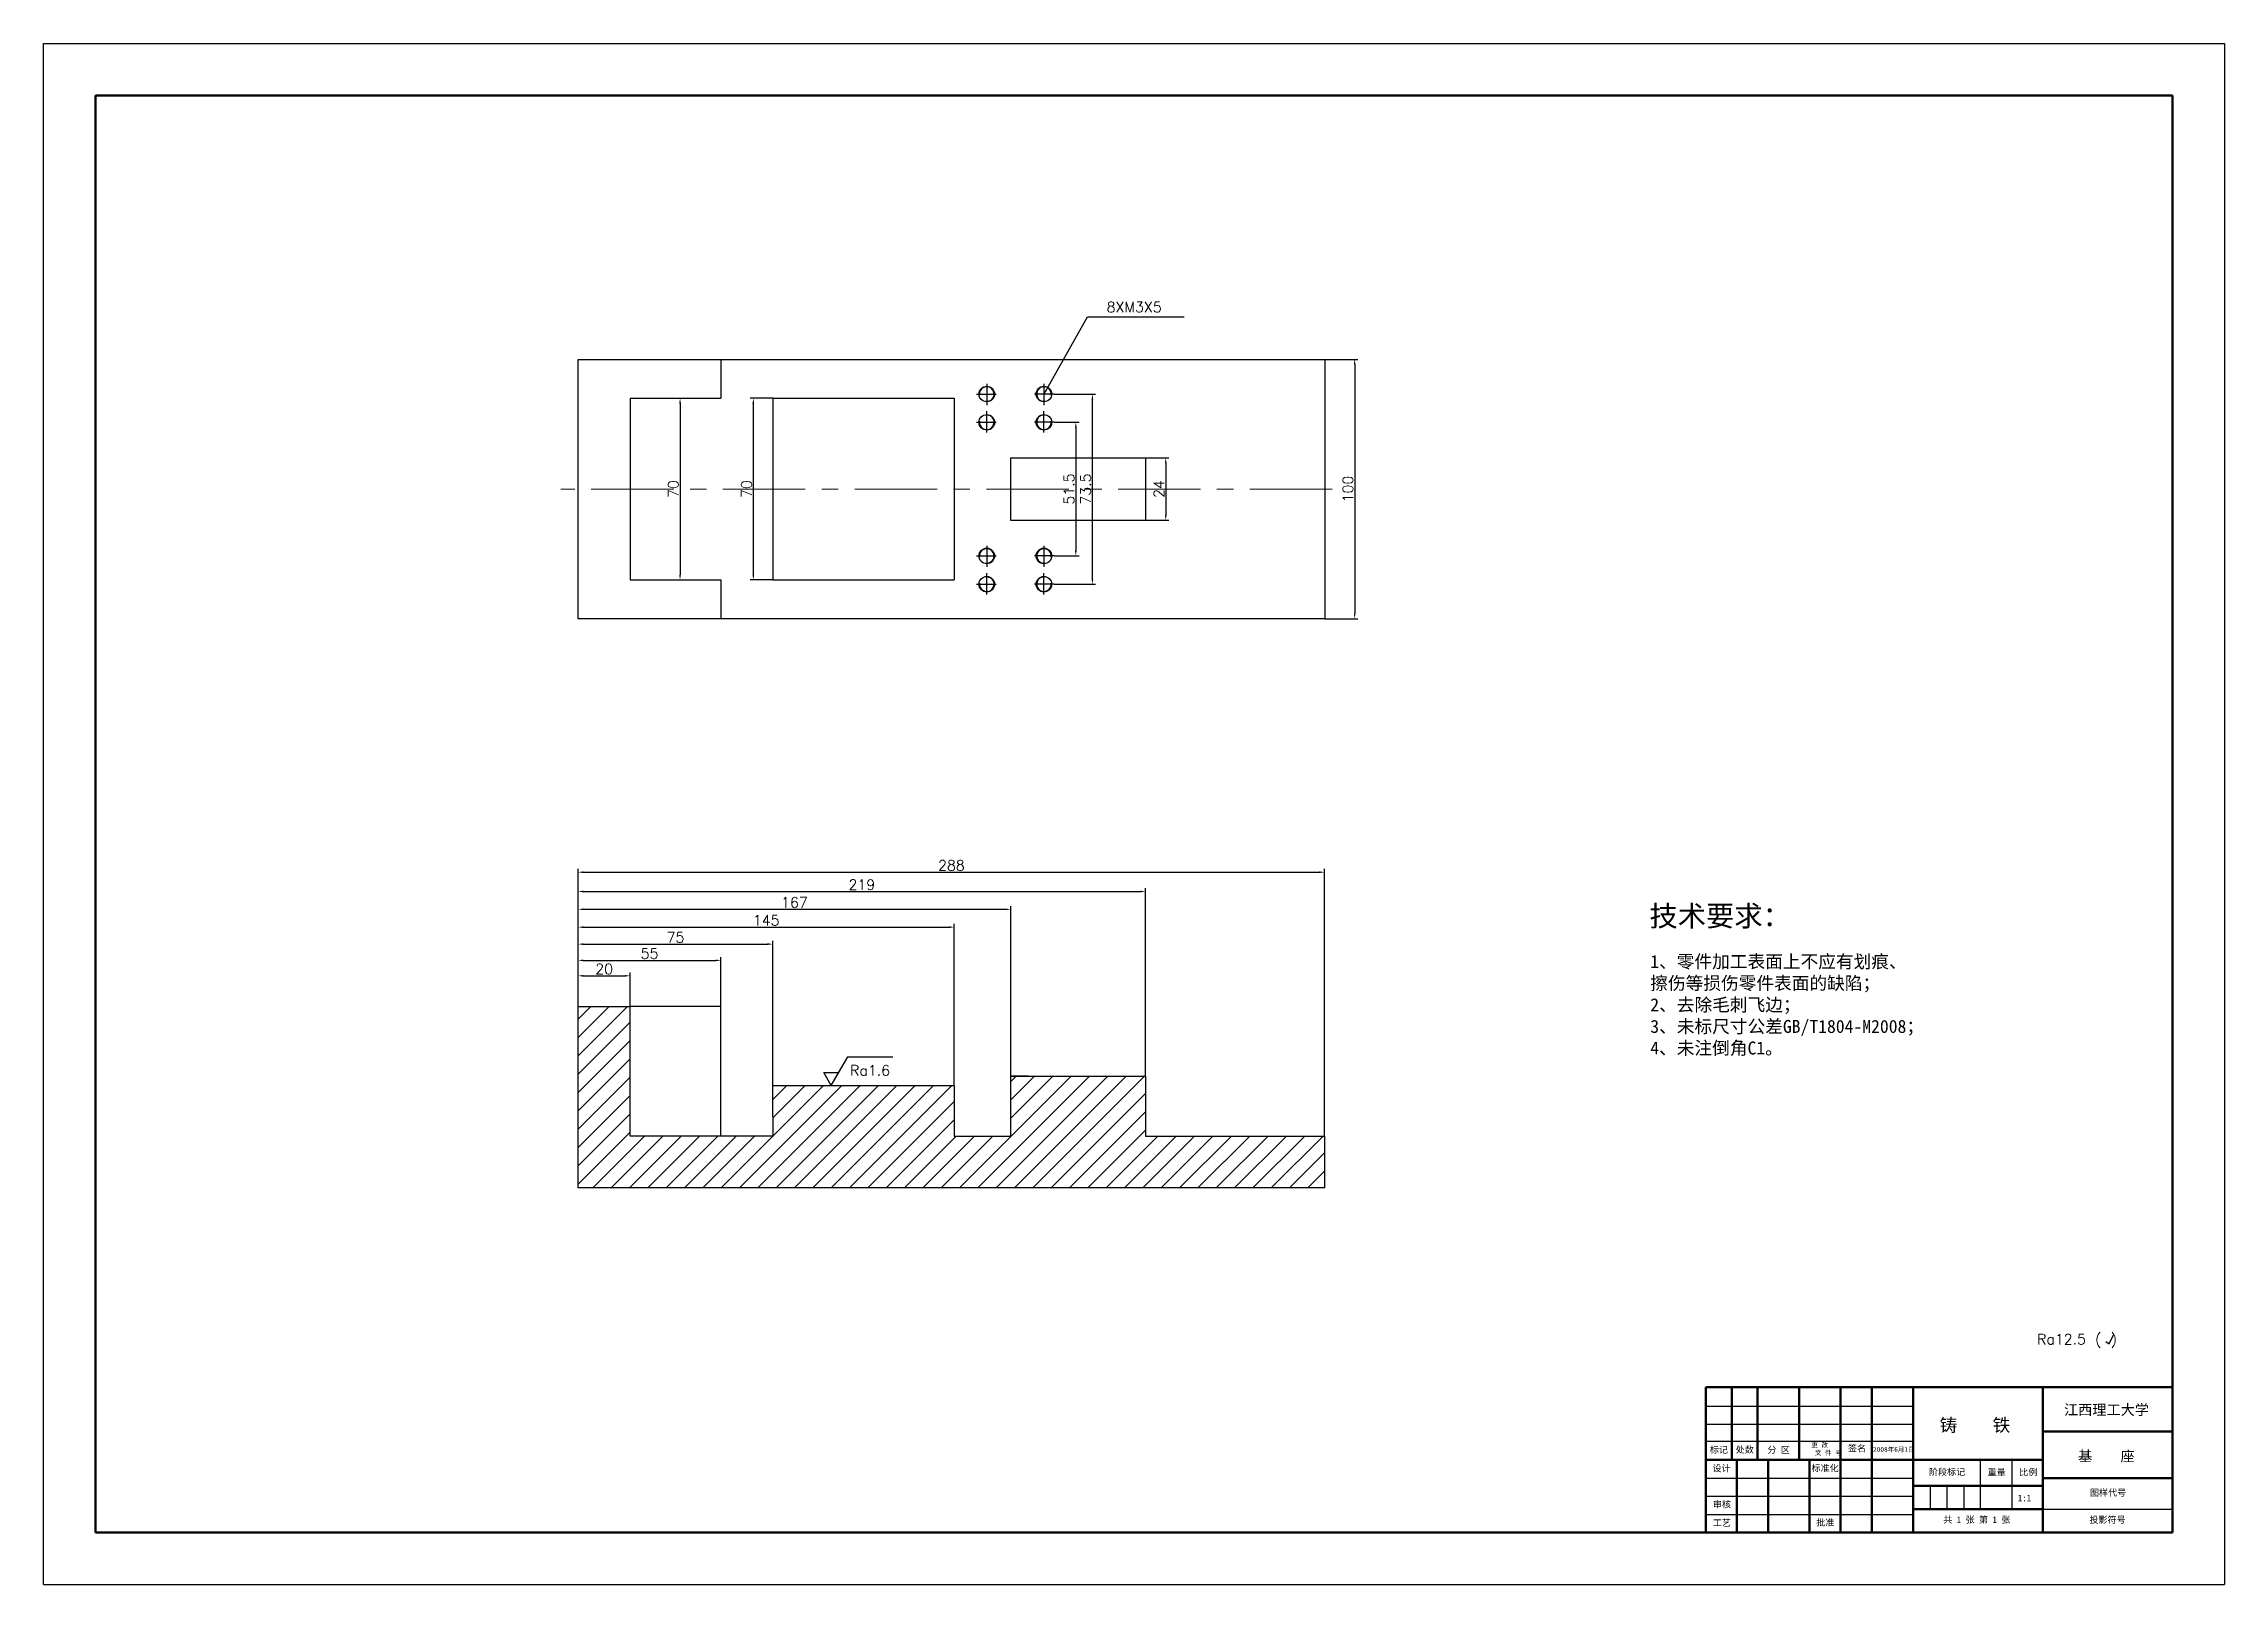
# Model space of a CAD drawing. Header units: millimetres. Extents: x -1505 to 6149, y -3153 to 848.
# Drawn here: x 4982 to 5823, y -752 to -158 of the extents above; entities that cross this region are included whole.
import ezdxf

# ---------------------------------------------------------------- set-up
doc = ezdxf.new("R2010")
doc.units = ezdxf.units.MM
doc.linetypes.add('CENTER', pattern=[50.8, 31.75, -6.35, 6.35, -6.35])
doc.layers.add('csx', color=7, linetype='Continuous', lineweight=50)
doc.styles.add('2.5', font='simfang.ttf')
doc.styles.get("Standard").update_dxf_attribs({"font": 'txt', "bigfont": 'gbcbig.shx'})
doc.dimstyles.new('ISO-25', dxfattribs={"dimtxt": 2, "dimasz": 2, "dimexe": 1.25, "dimexo": 0, "dimtad": 1, "dimdsep": 46, "dimtxsty": 'Standard', "dimcen": 2.5, "dimadec": 0, "dimazin": 0, "dimtfac": 1, "dimtmove": 0, "dimatfit": 3, "dimfxl": 1, "dimarcsym": 0})
doc.dimstyles.new('jzISO-25', dxfattribs={"dimtxt": 4, "dimasz": 2, "dimexe": 1.25, "dimexo": 0, "dimtad": 1, "dimdsep": 46, "dimtxsty": 'Standard', "dimcen": 2.5, "dimadec": 0, "dimazin": 0, "dimtfac": 1, "dimtmove": 0, "dimatfit": 3, "dimfxl": 1, "dimarcsym": 0})

msp = doc.modelspace()

# ---------------------------------------------------------------- texts
at = {"char_height": 4, "attachment_point": 1}
for s, insert, width in [('8XM3X5', (5391.631, -257.241), 17.5141), ('Ra1.6', (5292.678, -551.525), 9.34429), ('Ra12.5 ( )', (5750.462, -655.16), 35.71604)]:
    msp.add_mtext(s, dxfattribs=dict(at, insert=insert, width=width))
at = {"attachment_point": 1, "style": '2.5'}
for s, width, heights, insert, char_height in [('技术要求：', 93.82496, [0], (5600.975, -489.977), 8), ('1、零件加工表面上不应有划痕、\\P擦伤等损伤零件表面的缺陷；\\P2、去除毛刺飞边；\\P3、未标尺寸公差GB/T1804-M2008；\\P4、未注倒角C1。', 163.22878, [156.459], (5601.299, -509.056), 5), ('   铸    铁', 50, [0], (5702.699, -687.767), 5), ('   江西理工大学', 50, [0], (5752.699, -682.365), 4), (' 更 改        文 件 号', 16, [0], (5661.977, -697.066), 1.8), ('\\pi2.8143;签名', 12, [0], (5674.718, -697.982), 2.5), ('\\pi1.5643;标记', 10, [0], (5622.699, -698.517), 2.5), ('\\pi2.5857;设计', 12, [0], (5622.699, -705.675), 2.5), ('\\pi1.5857;处数', 10, [0], (5632.654, -698.459), 2.5), ('\\pi3.75;分 区', 16, [0], (5642.699, -698.555), 2.5), ('\\pi0.76429;标准化', 12, [0], (5662.699, -705.609), 2.5), ('\\pi2.746;2008年6月1日', 20.65316, [9.376], (5684.478, -698.742), 1.8), ('     基    座', 50, [0], (5752.699, -700.251), 4), ('\\pi6.0429;阶段标记', 26, [0], (5702.699, -707.075), 2.5), ('\\pi2.6857;重量', 12, [0], (5728.699, -707.237), 2.5), ('\\pi2.9;比例', 12, [0], (5740.699, -707.172), 2.5), ('\\pi18.136;图样代号', 50, [0], (5752.699, -715.072), 2.5), ('\\pi2.7214;审核', 12, [0], (5622.699, -719.593), 2.5), ('\\pi1.564;1:1', 10, [0], (5741.496, -717.115), 2.5), ('\\pi2.6786;工艺', 12, [0], (5622.699, -726.704), 2.5), ('\\pi2.5786;批准', 12, [0], (5662.735, -726.55), 2.5), ('\\pi11.579;共 1 张 第 1 张', 50, [0], (5702.699, -725.468), 2.5), ('\\pi17.95;投影符号', 50, [0], (5752.699, -725.542), 2.5)]:
    msp.add_mtext_dynamic_manual_height_columns(s, width=width, gutter_width=12.5, heights=heights, dxfattribs=dict(at, insert=insert, char_height=char_height))

# ---------------------------------------------------------------- blocks, each defined once
blk = doc.blocks.new('*D125')
at = {"color": 0, "lineweight": -2}
for p, q in [((5187.86, -528.83), (5187.86, -515.81)), ((5189.86, -517.06), (5205.86, -517.06)), ((5207.86, -528.83), (5207.86, -515.81))]:
    blk.add_line(p, q, dxfattribs=at)
at = {"color": 0}
for points in [[(5189.86, -516.73), (5189.86, -517.4), (5187.86, -517.06)], [(5205.86, -516.73), (5205.86, -517.4), (5207.86, -517.06)]]:
    blk.add_solid(points, dxfattribs=at)
at = {"layer": 'Defpoints', "color": 0}
for p in [(5207.86, -517.06), (5187.86, -528.83), (5207.86, -528.83)]:
    blk.add_point(p, dxfattribs=at)
at = {"color": 0, "insert": (5197.86, -514.44), "char_height": 4, "attachment_point": 5}
blk.add_mtext('20', dxfattribs=at)
blk = doc.blocks.new('*D124')
at = {"color": 0, "lineweight": -2}
for p, q in [((5187.86, -528.83), (5187.86, -509.86)), ((5189.86, -511.11), (5240.86, -511.11)), ((5242.86, -528.83), (5242.86, -509.86))]:
    blk.add_line(p, q, dxfattribs=at)
at = {"color": 0}
for points in [[(5189.86, -510.77), (5189.86, -511.44), (5187.86, -511.11)], [(5240.86, -510.77), (5240.86, -511.44), (5242.86, -511.11)]]:
    blk.add_solid(points, dxfattribs=at)
at = {"layer": 'Defpoints', "color": 0}
for p in [(5242.86, -511.11), (5187.86, -528.83), (5242.86, -528.83)]:
    blk.add_point(p, dxfattribs=at)
at = {"color": 0, "insert": (5215.36, -508.48), "char_height": 4, "attachment_point": 5}
blk.add_mtext('55', dxfattribs=at)
blk = doc.blocks.new('*D126')
at = {"color": 0, "lineweight": -2}
for p, q in [((5187.86, -528.83), (5187.86, -503.6)), ((5262.86, -559.33), (5262.86, -503.6)), ((5189.86, -504.85), (5260.86, -504.85))]:
    blk.add_line(p, q, dxfattribs=at)
at = {"color": 0}
for points in [[(5189.86, -504.51), (5189.86, -505.18), (5187.86, -504.85)], [(5260.86, -504.51), (5260.86, -505.18), (5262.86, -504.85)]]:
    blk.add_solid(points, dxfattribs=at)
at = {"layer": 'Defpoints', "color": 0}
for p in [(5262.86, -504.85), (5187.86, -528.83), (5262.86, -559.33)]:
    blk.add_point(p, dxfattribs=at)
at = {"color": 0, "insert": (5225.36, -502.22), "char_height": 4, "attachment_point": 5}
blk.add_mtext('75', dxfattribs=at)
blk = doc.blocks.new('*D127')
at = {"color": 0, "lineweight": -2}
for p, q in [((5187.86, -528.83), (5187.86, -497.04)), ((5189.86, -498.29), (5330.86, -498.29)), ((5332.86, -559.33), (5332.86, -497.04))]:
    blk.add_line(p, q, dxfattribs=at)
at = {"color": 0}
for points in [[(5189.86, -497.95), (5189.86, -498.62), (5187.86, -498.29)], [(5330.86, -497.95), (5330.86, -498.62), (5332.86, -498.29)]]:
    blk.add_solid(points, dxfattribs=at)
at = {"layer": 'Defpoints', "color": 0}
for p in [(5332.86, -498.29), (5187.86, -528.83), (5332.86, -559.33)]:
    blk.add_point(p, dxfattribs=at)
at = {"color": 0, "insert": (5260.36, -495.66), "char_height": 4, "attachment_point": 5}
blk.add_mtext('145', dxfattribs=at)
blk = doc.blocks.new('*D128')
at = {"color": 0, "lineweight": -2}
for p, q in [((5187.86, -528.83), (5187.86, -490.18)), ((5189.86, -491.43), (5352.65, -491.43)), ((5354.65, -555.75), (5354.65, -490.18))]:
    blk.add_line(p, q, dxfattribs=at)
at = {"color": 0}
for points in [[(5189.86, -491.09), (5189.86, -491.76), (5187.86, -491.43)], [(5352.65, -491.09), (5352.65, -491.76), (5354.65, -491.43)]]:
    blk.add_solid(points, dxfattribs=at)
at = {"layer": 'Defpoints', "color": 0}
for p in [(5354.65, -491.43), (5187.86, -528.83), (5354.65, -555.75)]:
    blk.add_point(p, dxfattribs=at)
at = {"color": 0, "insert": (5271.25, -488.8), "char_height": 4, "attachment_point": 5}
blk.add_mtext('167', dxfattribs=at)
blk = doc.blocks.new('*D129')
at = {"color": 0, "lineweight": -2}
for p, q in [((5187.86, -528.83), (5187.86, -483.32)), ((5189.86, -484.57), (5404.64, -484.57)), ((5406.64, -555.75), (5406.64, -483.32))]:
    blk.add_line(p, q, dxfattribs=at)
at = {"color": 0}
for points in [[(5189.86, -484.24), (5189.86, -484.9), (5187.86, -484.57)], [(5404.64, -484.24), (5404.64, -484.9), (5406.64, -484.57)]]:
    blk.add_solid(points, dxfattribs=at)
at = {"layer": 'Defpoints', "color": 0}
for p in [(5406.64, -484.57), (5187.86, -528.83), (5406.64, -555.75)]:
    blk.add_point(p, dxfattribs=at)
at = {"color": 0, "insert": (5297.25, -481.94), "char_height": 4, "attachment_point": 5}
blk.add_mtext('219', dxfattribs=at)
blk = doc.blocks.new('*D130')
at = {"color": 0, "lineweight": -2}
for p, q in [((5187.86, -528.83), (5187.86, -475.87)), ((5189.86, -477.12), (5473.69, -477.12)), ((5475.69, -578.83), (5475.69, -475.87))]:
    blk.add_line(p, q, dxfattribs=at)
at = {"color": 0}
for points in [[(5189.86, -476.78), (5189.86, -477.45), (5187.86, -477.12)], [(5473.69, -476.78), (5473.69, -477.45), (5475.69, -477.12)]]:
    blk.add_solid(points, dxfattribs=at)
at = {"layer": 'Defpoints', "color": 0}
for p in [(5475.69, -477.12), (5187.86, -528.83), (5475.69, -578.83)]:
    blk.add_point(p, dxfattribs=at)
at = {"color": 0, "insert": (5331.78, -474.49), "char_height": 4, "attachment_point": 5}
blk.add_mtext('288', dxfattribs=at)
blk = doc.blocks.new('*D131')
at = {"color": 0, "lineweight": -2}
for p, q in [((5207.86, -294.42), (5228.38, -294.42)), ((5227.13, -296.42), (5227.13, -362.42)), ((5207.86, -364.42), (5228.38, -364.42))]:
    blk.add_line(p, q, dxfattribs=at)
at = {"color": 0}
for points in [[(5226.8, -296.42), (5227.46, -296.42), (5227.13, -294.42)], [(5226.8, -362.42), (5227.46, -362.42), (5227.13, -364.42)]]:
    blk.add_solid(points, dxfattribs=at)
at = {"layer": 'Defpoints', "color": 0}
for p in [(5207.86, -294.42), (5207.86, -364.42), (5227.13, -364.42)]:
    blk.add_point(p, dxfattribs=at)
at = {"color": 0, "insert": (5224.5, -329.42), "char_height": 4, "attachment_point": 5, "rotation": 90}
blk.add_mtext('70', dxfattribs=at)
blk = doc.blocks.new('*D132')
at = {"color": 0, "lineweight": -2}
for p, q in [((5262.86, -294.42), (5254.13, -294.42)), ((5255.38, -296.42), (5255.38, -362.42)), ((5262.86, -364.42), (5254.13, -364.42))]:
    blk.add_line(p, q, dxfattribs=at)
at = {"color": 0}
for points in [[(5255.05, -296.42), (5255.72, -296.42), (5255.38, -294.42)], [(5255.05, -362.42), (5255.72, -362.42), (5255.38, -364.42)]]:
    blk.add_solid(points, dxfattribs=at)
at = {"layer": 'Defpoints', "color": 0}
for p in [(5262.86, -294.42), (5255.38, -364.42), (5262.86, -364.42)]:
    blk.add_point(p, dxfattribs=at)
at = {"color": 0, "insert": (5252.76, -329.42), "char_height": 4, "attachment_point": 5, "rotation": 90}
blk.add_mtext('70', dxfattribs=at)
blk = doc.blocks.new('*D133')
at = {"color": 0, "lineweight": -2}
for p, q in [((5371.47, -303.67), (5381.01, -303.67)), ((5379.76, -305.67), (5379.76, -353.17)), ((5371.47, -355.17), (5381.01, -355.17))]:
    blk.add_line(p, q, dxfattribs=at)
at = {"color": 0}
for points in [[(5379.43, -305.67), (5380.09, -305.67), (5379.76, -303.67)], [(5379.43, -353.17), (5380.09, -353.17), (5379.76, -355.17)]]:
    blk.add_solid(points, dxfattribs=at)
at = {"layer": 'Defpoints', "color": 0}
for p in [(5371.47, -303.67), (5371.47, -355.17), (5379.76, -355.17)]:
    blk.add_point(p, dxfattribs=at)
at = {"color": 0, "insert": (5377.14, -329.42), "char_height": 4, "attachment_point": 5, "rotation": 90}
blk.add_mtext('51.5', dxfattribs=at)
blk = doc.blocks.new('*D134')
at = {"color": 0, "lineweight": -2}
for p, q in [((5371.47, -292.77), (5387.41, -292.77)), ((5386.16, -364.08), (5386.16, -294.77)), ((5371.47, -366.08), (5387.41, -366.08))]:
    blk.add_line(p, q, dxfattribs=at)
at = {"color": 0}
for points in [[(5385.83, -294.77), (5386.49, -294.77), (5386.16, -292.77)], [(5385.83, -364.08), (5386.49, -364.08), (5386.16, -366.08)]]:
    blk.add_solid(points, dxfattribs=at)
at = {"layer": 'Defpoints', "color": 0}
for p in [(5371.47, -292.77), (5386.16, -292.77), (5371.47, -366.08)]:
    blk.add_point(p, dxfattribs=at)
at = {"color": 0, "insert": (5383.53, -329.42), "char_height": 4, "attachment_point": 5, "rotation": 90}
blk.add_mtext('73.5', dxfattribs=at)
blk = doc.blocks.new('*D135')
at = {"color": 0, "lineweight": -2}
for p, q in [((5406.64, -317.42), (5415.69, -317.42)), ((5414.44, -319.42), (5414.44, -339.42)), ((5406.64, -341.42), (5415.69, -341.42))]:
    blk.add_line(p, q, dxfattribs=at)
at = {"color": 0}
for points in [[(5414.11, -319.42), (5414.78, -319.42), (5414.44, -317.42)], [(5414.11, -339.42), (5414.78, -339.42), (5414.44, -341.42)]]:
    blk.add_solid(points, dxfattribs=at)
at = {"layer": 'Defpoints', "color": 0}
for p in [(5406.64, -317.42), (5406.64, -341.42), (5414.44, -341.42)]:
    blk.add_point(p, dxfattribs=at)
at = {"color": 0, "insert": (5411.82, -329.42), "char_height": 4, "attachment_point": 5, "rotation": 90}
blk.add_mtext('24', dxfattribs=at)
blk = doc.blocks.new('*D136')
at = {"color": 0, "lineweight": -2}
for p, q in [((5475.77, -279.42), (5488.55, -279.42)), ((5487.3, -281.42), (5487.3, -377.42)), ((5475.77, -379.42), (5488.55, -379.42))]:
    blk.add_line(p, q, dxfattribs=at)
at = {"color": 0}
for points in [[(5486.97, -281.42), (5487.63, -281.42), (5487.3, -279.42)], [(5486.97, -377.42), (5487.63, -377.42), (5487.3, -379.42)]]:
    blk.add_solid(points, dxfattribs=at)
at = {"layer": 'Defpoints', "color": 0}
for p in [(5475.77, -279.42), (5475.77, -379.42), (5487.3, -379.42)]:
    blk.add_point(p, dxfattribs=at)
at = {"color": 0, "insert": (5484.67, -329.42), "char_height": 4, "attachment_point": 5, "rotation": 90}
blk.add_mtext('100', dxfattribs=at)

# ---------------------------------------------------------------- dimensions: what is measured, and where the dimension line sits
for base, p1, p2, picture, middle in [((5487.299, -379.422), (5475.775, -279.422), (5475.775, -379.422), '*D136', (5484.674, -329.422)), ((5227.13, -364.422), (5207.858, -294.422), (5207.858, -364.422), '*D131', (5224.505, -329.422)), ((5255.383, -364.422), (5262.858, -294.422), (5262.858, -364.422), '*D132', (5252.758, -329.422)), ((5379.76, -355.172), (5371.471, -303.673), (5371.471, -355.172), '*D133', (5377.135, -329.422)), ((5414.443, -341.422), (5406.64, -317.422), (5406.64, -341.422), '*D135', (5411.818, -329.422))]:
    dim = msp.add_linear_dim(base=base, p1=p1, p2=p2, angle=90, dimstyle='jzISO-25')
    dim.commit()
    dim.dimension.update_dxf_attribs({"geometry": picture, "text_midpoint": middle})
dim = msp.add_linear_dim(base=(5386.16, -292.768), p1=(5371.471, -366.076), p2=(5371.471, -292.768), angle=90, text='73.5', dimstyle='jzISO-25')
dim.commit()
dim.dimension.update_dxf_attribs({"geometry": '*D134', "text_midpoint": (5383.535, -329.422)})
for base, p2, text, picture, middle in [((5475.693, -477.115), (5475.693, -578.832), '288', '*D130', (5331.776, -474.49)), ((5406.64, -484.569), (5406.64, -555.752), '219', '*D129', (5297.249, -481.944)), ((5354.648, -491.427), (5354.648, -555.752), '167', '*D128', (5271.253, -488.802))]:
    dim = msp.add_linear_dim(base=base, p1=(5187.858, -528.832), p2=p2, text=text, dimstyle='jzISO-25')
    dim.commit()
    dim.dimension.update_dxf_attribs({"geometry": picture, "text_midpoint": middle})
for base, p2, picture, middle in [((5332.858, -498.285), (5332.858, -559.332), '*D127', (5260.358, -495.66)), ((5262.858, -504.845), (5262.858, -559.332), '*D126', (5225.358, -502.22)), ((5242.858, -511.107), (5242.858, -528.832), '*D124', (5215.358, -508.482)), ((5207.858, -517.063), (5207.858, -528.832), '*D125', (5197.858, -514.438))]:
    dim = msp.add_linear_dim(base=base, p1=(5187.858, -528.832), p2=p2, dimstyle='jzISO-25')
    dim.commit()
    dim.dimension.update_dxf_attribs({"geometry": picture, "text_midpoint": middle})

# ---------------------------------------------------------------- hatches: boundary and pattern name
h = msp.add_hatch()
h.set_pattern_fill('_USER', color=256, scale=5, angle=45, style=0, pattern_type=0)
h.set_pattern_definition([(45, (2760.8497, -1362.671), (-3.535534, 3.535534), [])])
h.paths.add_polyline_path([(5207.858, -578.832), (5207.858, -528.832), (5187.858, -528.832), (5187.858, -598.832), (5475.693, -598.832), (5475.693, -578.832), (5406.64, -578.832), (5406.64, -555.752), (5354.648, -555.752), (5354.638, -578.832), (5332.858, -578.832), (5332.858, -571.332), (5332.858, -559.332), (5262.858, -559.332), (5262.858, -571.332), (5262.858, -578.832)])

# ---------------------------------------------------------------- linework, layer by layer
for p, q in [((4981.699, -751.677), (4981.699, -157.677)), ((4981.699, -157.677), (5822.699, -157.677)), ((5822.699, -157.677), (5822.699, -751.677)), ((5341.404, -292.768), (5349.089, -292.768)), ((5345.438, -288.834), (5345.438, -297.045)), ((5371.471, -292.768), (5363.786, -292.768)), ((5367.438, -288.834), (5367.438, -297.045)), ((5345.438, -307.607), (5345.438, -299.397)), ((5367.438, -307.607), (5367.438, -299.397)), ((5341.404, -303.673), (5349.089, -303.673)), ((5371.471, -303.673), (5363.786, -303.673)), ((5345.438, -351.238), (5345.438, -359.448)), ((5367.438, -351.238), (5367.438, -359.448)), ((5341.404, -355.172), (5349.089, -355.172)), ((5371.471, -355.172), (5363.786, -355.172)), ((5341.404, -366.076), (5349.089, -366.076)), ((5345.438, -370.01), (5345.438, -361.8)), ((5371.471, -366.076), (5363.786, -366.076)), ((5367.438, -370.01), (5367.438, -361.8)), ((5285.465, -559.332), (5282.563, -554.332)), ((5282.563, -554.332), (5288.364, -554.332)), ((5285.465, -559.332), (5291.844, -548.332)), ((5291.844, -548.332), (5309.141, -548.332)), ((5778.216, -658.94), (5779.914, -655.482)), ((5777.04, -658.026), (5778.216, -658.94)), ((5622.699, -682.938), (5702.699, -682.938)), ((5622.699, -689.959), (5702.699, -689.959)), ((5622.699, -696.512), (5702.699, -696.512)), ((5728.699, -722.677), (5728.699, -703.677)), ((5740.699, -703.677), (5740.699, -722.677)), ((5622.699, -710.677), (5702.699, -710.677)), ((5709.199, -713.677), (5709.199, -722.677)), ((5715.699, -713.677), (5715.699, -722.677)), ((5722.199, -713.677), (5722.199, -722.677)), ((5622.699, -717.677), (5702.699, -717.677)), ((5752.699, -722.677), (5802.699, -722.677)), ((5622.699, -724.677), (5702.699, -724.677)), ((4981.699, -751.677), (5822.699, -751.677))]:
    msp.add_line(p, q)
at = {"lineweight": 50}
msp.add_line((5802.699, -177.677), (5802.699, -731.677), dxfattribs=at)
at = {"lineweight": 30}
for p, q in [((5187.858, -279.422), (5475.775, -279.422)), ((5187.858, -379.422), (5187.858, -279.422)), ((5242.858, -279.422), (5242.858, -294.422)), ((5475.775, -279.422), (5475.775, -379.422)), ((5207.858, -294.422), (5207.858, -364.422)), ((5207.858, -294.422), (5242.858, -294.422)), ((5262.858, -294.422), (5262.858, -364.422)), ((5262.858, -294.422), (5332.858, -294.422)), ((5332.858, -294.422), (5332.858, -364.422)), ((5332.858, -294.422), (5332.858, -309.422)), ((5354.577, -317.422), (5401.419, -317.422)), ((5354.577, -317.422), (5354.577, -341.422)), ((5401.419, -317.422), (5406.64, -317.422)), ((5406.64, -317.422), (5406.64, -341.422)), ((5354.577, -341.422), (5401.419, -341.422)), ((5401.419, -341.422), (5406.64, -341.422)), ((5207.858, -364.422), (5242.858, -364.422)), ((5242.858, -364.422), (5242.858, -379.422)), ((5262.858, -364.422), (5332.858, -364.422)), ((5475.775, -379.422), (5187.858, -379.422)), ((5187.858, -598.832), (5187.858, -528.832)), ((5187.858, -528.832), (5207.858, -528.832)), ((5207.858, -578.832), (5207.858, -528.832)), ((5242.858, -528.832), (5207.858, -528.832)), ((5242.858, -578.832), (5242.858, -528.832)), ((5262.858, -571.332), (5262.858, -559.332)), ((5262.858, -559.332), (5332.858, -559.332)), ((5332.858, -559.332), (5332.858, -571.332)), ((5332.858, -559.332), (5332.858, -571.332)), ((5354.638, -578.832), (5354.648, -555.752)), ((5354.638, -578.832), (5354.648, -555.752)), ((5361.438, -555.752), (5354.648, -555.752)), ((5354.648, -555.752), (5406.64, -555.752)), ((5406.64, -555.752), (5406.64, -578.832)), ((5262.858, -571.332), (5262.858, -578.832)), ((5332.858, -571.332), (5332.858, -578.832)), ((5332.858, -571.332), (5332.858, -578.832)), ((5262.858, -578.832), (5207.858, -578.832)), ((5247.858, -578.832), (5243.858, -578.832)), ((5332.858, -578.832), (5354.638, -578.832)), ((5406.64, -578.832), (5475.693, -578.832)), ((5475.693, -578.832), (5475.693, -598.832)), ((5475.775, -598.832), (5187.858, -598.832))]:
    msp.add_line(p, q, dxfattribs=at)
at = {"linetype": 'CENTER', "lineweight": 5}
msp.add_line((5478.649, -329.422), (5181.211, -329.422), dxfattribs=at)
at = {"lineweight": 30}
for centre in [(5345.438, -292.768), (5367.438, -292.768), (5345.438, -303.673), (5367.438, -303.673), (5345.438, -355.172), (5367.438, -355.172), (5345.438, -366.076), (5367.438, -366.076)]:
    msp.add_circle(centre, 3, dxfattribs=at)
for centre, start, end in [((5345.438, -292.768), 262.298785, 189.248579), ((5367.438, -292.768), 350.751421, 277.701215), ((5345.438, -303.673), 170.751421, 97.701215), ((5367.438, -303.673), 82.298785, 9.248579), ((5345.438, -355.172), 262.298785, 189.248579), ((5367.438, -355.172), 350.751421, 277.701215), ((5345.438, -366.076), 170.751421, 97.701215), ((5367.438, -366.076), 82.298785, 9.248579)]:
    msp.add_arc(centre, 2.8, start, end)
at = {"layer": 'csx'}
for p, q in [((5001.699, -177.677), (5802.699, -177.677)), ((5001.699, -731.677), (5001.699, -177.677)), ((5622.699, -675.677), (5802.699, -675.677)), ((5622.699, -731.677), (5622.699, -675.677)), ((5632.699, -675.677), (5632.699, -703.677)), ((5642.699, -675.677), (5642.699, -703.677)), ((5658.699, -675.677), (5658.699, -703.677)), ((5674.699, -675.677), (5674.699, -703.677)), ((5686.699, -675.677), (5686.699, -703.677)), ((5702.699, -675.677), (5702.699, -731.677)), ((5752.699, -675.677), (5752.699, -731.677)), ((5802.699, -692.677), (5752.699, -692.677)), ((5622.699, -703.677), (5752.699, -703.677)), ((5634.699, -703.677), (5634.699, -731.677)), ((5646.699, -703.677), (5646.699, -731.677)), ((5662.699, -703.677), (5662.699, -731.677)), ((5674.699, -703.677), (5674.699, -731.677)), ((5686.699, -703.677), (5686.699, -731.677)), ((5752.699, -713.677), (5702.699, -713.677)), ((5802.699, -710.677), (5752.699, -710.677)), ((5752.699, -722.677), (5702.699, -722.677)), ((5802.699, -731.677), (5001.699, -731.677))]:
    msp.add_line(p, q, dxfattribs=at)

msp.set_redraw_order([(e.dxf.handle, doc.entitydb.next_handle()) for e in msp.query("TEXT MTEXT ATTDEF DIMENSION ARC_DIMENSION")])  # texts and dimensions are drawn at this point

# ---------------------------------------------------------------- leaders
msp.add_leader([(5367.438, -292.94), (5384.285, -262.952), (5421.558, -262.952)], dimstyle='ISO-25', override={"dimgap": 0.625, "dimtad": 0})

doc.saveas('drawing.dxf')
